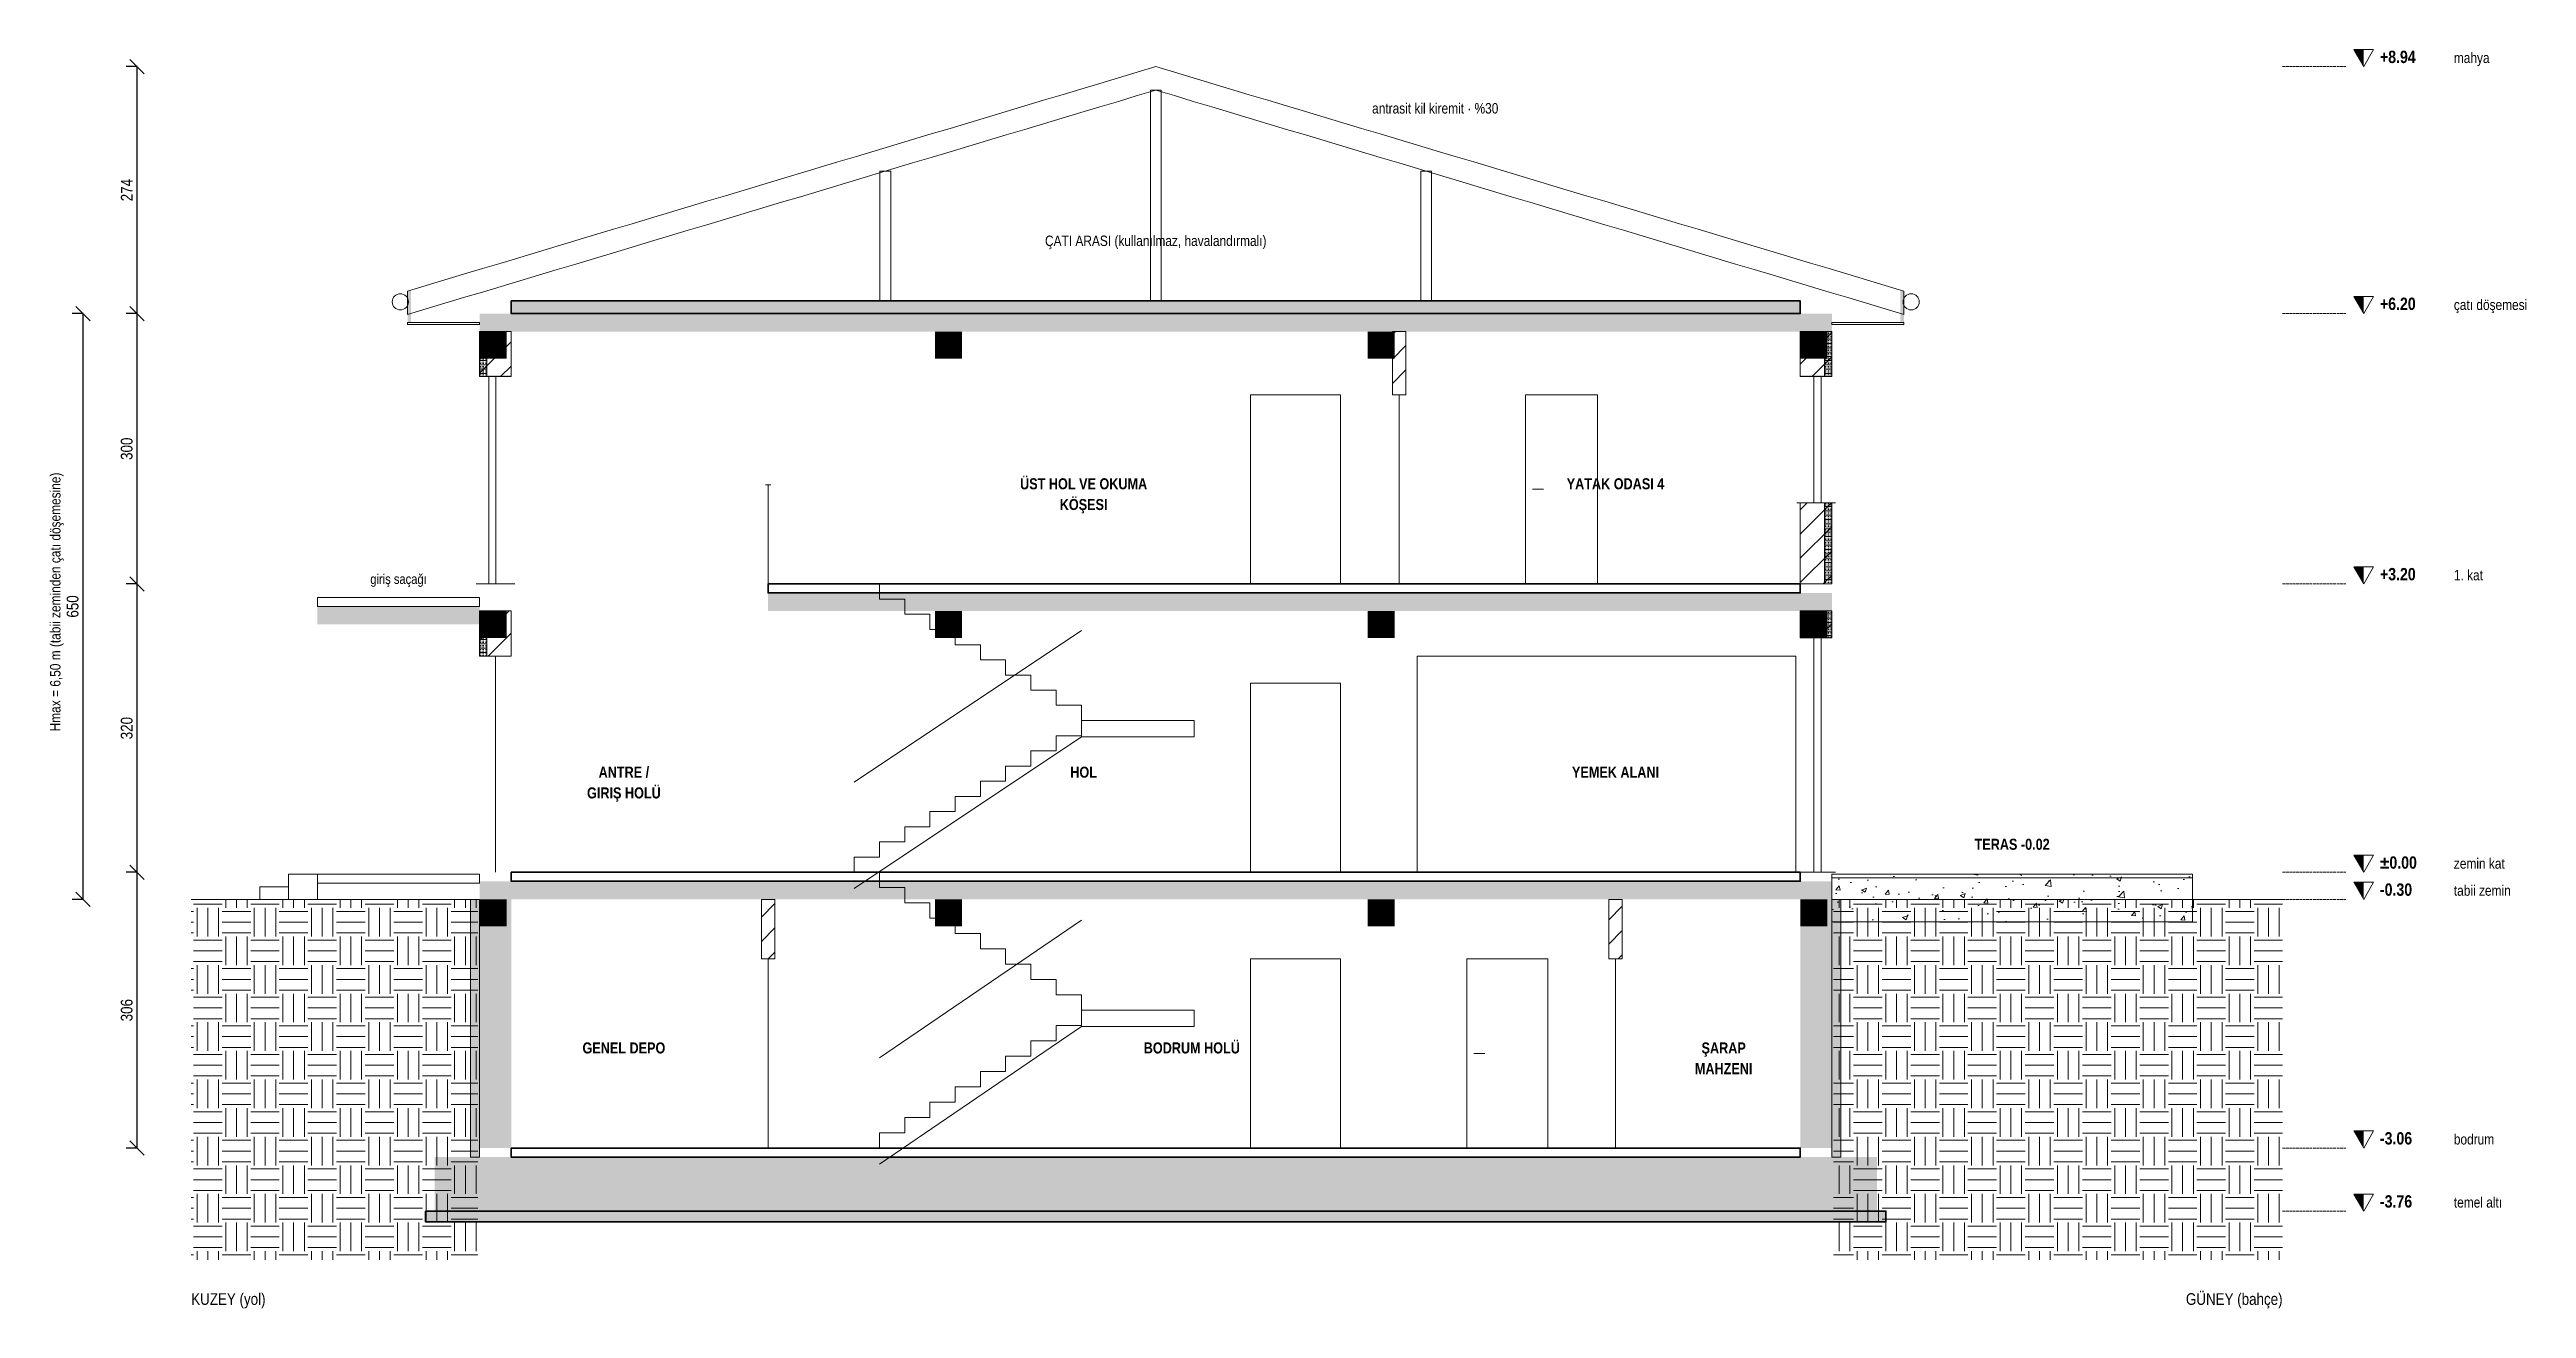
# Model space of a CAD drawing. Header units: centimetres. Extents: x -864 to 7399, y -55958 to -4337.
# Drawn here: x -477 to 2271, y -30484 to -29087 of the extents above; entities that cross this region are included whole.
import ezdxf
from ezdxf.enums import TextEntityAlignment as Align

# ---------------------------------------------------------------- set-up
doc = ezdxf.new("R2010")
doc.units = ezdxf.units.CM
doc.header["$LTSCALE"] = 0.25
doc.linetypes.add('ACAD_ISO02W100', pattern=[15, 12, -3])
for name, color, linetype, lineweight in [('M-CKAP-KIREMIT', 66, 'Continuous', 9), ('M-CKAP-KIREMIT-2', 66, 'Continuous', 9), ('M-CKAP-KIREMIT-T', 8, 'Continuous', 5), ('M-CTAS-AHSAP', 234, 'Continuous', 20), ('M-CVRE-ZEMIN', 45, 'Continuous', 18), ('M-CVRE-ZEMIN-T', 8, 'Continuous', 5), ('M-DUVA-GAZBETON', 64, 'Continuous', 20), ('M-DUVA-GAZBETON-T', 8, 'Continuous', 5), ('M-GOST-DISOLCU', 40, 'Continuous', 9), ('M-GOST-KESITKOT', 46, 'Continuous', 9), ('M-GOST-MAHALPOZ', 7, 'Continuous', 9), ('M-GOST-YAZI', 2, 'Continuous', 9), ('M-ISYA-TASYUNU-T', 8, 'Continuous', 5), ('M-KALD-TAS', 45, 'Continuous', 9), ('M-KALD-TAS-T', 8, 'Continuous', 5), ('M-KORK-CAM', 100, 'Continuous', 9), ('M-MERD-BETONARME-2', 6, 'Continuous', 9), ('M-PNKS-ALUMINYUM', 171, 'Continuous', 9), ('M-PNKS-ALUMINYUM-2', 171, 'Continuous', 9), ('M-TASI-BETONARME', 5, 'Continuous', 35), ('M-TASI-BETONARME-T', 250, 'Continuous', 5)]:
    doc.layers.add(name, color=color, linetype=linetype, lineweight=lineweight)
doc.styles.add('YAZI', font='arialn.ttf')
doc.styles.add('YAZI-KALIN', font='arialnb.ttf')
doc.dimstyles.new('MIMARI-1-100', dxfattribs={"dimscale": 10, "dimtxt": 1.296, "dimasz": 2.5, "dimexe": 1.2, "dimexo": 0, "dimgap": 0.5, "dimtad": 1, "dimdec": 0, "dimtxsty": 'YAZI', "dimtsz": 0.8, "dimcen": 2.5, "dimclrd": 256, "dimclre": 256, "dimclrt": 256, "dimazin": 3, "dimtfac": 1, "dimtmove": 0, "dimatfit": 3})

msp = doc.modelspace()

# ---------------------------------------------------------------- texts
at = {"layer": 'M-GOST-KESITKOT'}
for s, height, style, p in [('+8.94', 13.68, 'YAZI-KALIN', (2108, -29102)), ('mahya', 11.52, 'YAZI', (2190, -29102)), ('+6.20', 13.68, 'YAZI-KALIN', (2108, -29376)), ('çatı döşemesi', 11.52, 'YAZI', (2190, -29376)), ('+3.20', 13.68, 'YAZI-KALIN', (2108, -29676)), ('1. kat', 11.52, 'YAZI', (2190, -29676)), ('%%p0.00', 13.68, 'YAZI-KALIN', (2108, -29996)), ('zemin kat', 11.52, 'YAZI', (2190, -29996)), ('-0.30', 13.68, 'YAZI-KALIN', (2108, -30026)), ('tabii zemin', 11.52, 'YAZI', (2190, -30026)), ('-3.06', 13.68, 'YAZI-KALIN', (2108, -30302)), ('bodrum', 11.52, 'YAZI', (2190, -30302)), ('-3.76', 13.68, 'YAZI-KALIN', (2108, -30372)), ('temel altı', 11.52, 'YAZI', (2190, -30372))]:
    msp.add_text(s, height=height, dxfattribs=dict(at, style=style)).set_placement(p)
at = {"layer": 'M-GOST-KESITKOT', "style": 'YAZI'}
msp.add_text('Hmax = 6,50 m (tabii zeminden çatı döşemesine)', height=11.52, rotation=90, dxfattribs=at).set_placement((-465, -29700), align=Align.CENTER)
at = {"layer": 'M-GOST-MAHALPOZ', "style": 'YAZI-KALIN'}
for s, p in [('ÜST HOL VE OKUMA', (670, -29575)), ('YATAK ODASI 4', (1260, -29575)), ('KÖŞESI', (670, -29598)), ('ANTRE /', (160, -29895)), ('HOL', (670, -29895)), ('YEMEK ALANI', (1260, -29895)), ('GIRIŞ HOLÜ', (160, -29918)), ('GENEL DEPO', (160, -30201)), ('BODRUM HOLÜ', (790, -30201)), ('ŞARAP', (1380, -30201)), ('MAHZENI', (1380, -30224))]:
    msp.add_text(s, height=12.24, dxfattribs=at).set_placement(p, align=Align.CENTER)
at = {"layer": 'M-GOST-YAZI', "style": 'YAZI'}
for s, height, p in [('antrasit kil kiremit · %30', 11.52, (990, -29158)), ('KUZEY (yol)', 12.96, (-320, -30480))]:
    msp.add_text(s, height=height, dxfattribs=at).set_placement(p)
at = {"layer": 'M-GOST-YAZI'}
for s, height, style, p in [('ÇATI ARASI (kullanılmaz, havalandırmalı)', 11.52, 'YAZI', (750, -29305)), ('giriş saçağı', 10.8, 'YAZI', (-90, -29680)), ('TERAS -0.02', 12.24, 'YAZI-KALIN', (1700, -29975))]:
    msp.add_text(s, height=height, dxfattribs=dict(at, style=style)).set_placement(p, align=Align.CENTER)
at = {"layer": 'M-GOST-YAZI', "style": 'YAZI'}
msp.add_text('GÜNEY (bahçe)', height=12.96, dxfattribs=at).set_placement((2000, -30480), align=Align.RIGHT)

# ---------------------------------------------------------------- dimensions: what is measured, and where the dimension line sits
at = {"layer": 'M-GOST-DISOLCU'}
for base, p1, p2 in [((-380, -29380), (-380, -29380), (-380, -29106)), ((-440, -30030), (-440, -30030), (-440, -29380)), ((-380, -29680), (-380, -29680), (-380, -29380)), ((-380, -30000), (-380, -30000), (-380, -29680)), ((-380, -30306), (-380, -30306), (-380, -30000))]:
    msp.add_linear_dim(base=base, p1=p1, p2=p2, angle=90, dimstyle='MIMARI-1-100', dxfattribs=at).render()

# ---------------------------------------------------------------- hatches: boundary and pattern name
at = {"layer": 'M-CKAP-KIREMIT-T'}
h = msp.add_hatch(color=256, dxfattribs=at)
h.dxf.hatch_style = 1
h.paths.add_polyline_path([(-80, -29355), (-76, -29355), (-76, -29390), (-80, -29390)])
h = msp.add_hatch(color=256, dxfattribs=at)
h.dxf.hatch_style = 1
h.paths.add_polyline_path([(1576, -29355), (1580, -29355), (1580, -29390), (1576, -29390)])
at = {"layer": 'M-CVRE-ZEMIN-T'}
h = msp.add_hatch(dxfattribs=at)
h.set_pattern_fill('EARTH', scale=5)
h.paths.add_polyline_path([(-320, -30030), (-2, -30030), (-2, -30430), (-320, -30430)])
h = msp.add_hatch(dxfattribs=at)
h.set_pattern_fill('EARTH', scale=5)
h.paths.add_polyline_path([(1502, -30030), (2000, -30030), (2000, -30430), (1502, -30430)])
at = {"layer": 'M-DUVA-GAZBETON-T'}
h = msp.add_hatch(dxfattribs=at)
h.set_pattern_fill('ANSI31', scale=6)
h.paths.add_polyline_path([(0, -29400), (35, -29400), (35, -29450), (0, -29450)])
h = msp.add_hatch(dxfattribs=at)
h.set_pattern_fill('ANSI31', scale=6)
h.paths.add_polyline_path([(1012.5, -29400), (1027.5, -29400), (1027.5, -29470), (1012.5, -29470)])
h = msp.add_hatch(dxfattribs=at)
h.set_pattern_fill('ANSI31', scale=6)
h.paths.add_polyline_path([(1465, -29400), (1500, -29400), (1500, -29450), (1465, -29450)])
h = msp.add_hatch(dxfattribs=at)
h.set_pattern_fill('ANSI31', scale=6)
h.paths.add_polyline_path([(1465, -29590), (1500, -29590), (1500, -29680), (1465, -29680)])
h = msp.add_hatch(dxfattribs=at)
h.set_pattern_fill('ANSI31', scale=6)
h.paths.add_polyline_path([(0, -29710), (35, -29710), (35, -29760), (0, -29760)])
h = msp.add_hatch(dxfattribs=at)
h.set_pattern_fill('ANSI31', scale=6)
h.paths.add_polyline_path([(1465, -29710), (1500, -29710), (1500, -29740), (1465, -29740)])
h = msp.add_hatch(color=256, dxfattribs=at)
h.dxf.hatch_style = 1
h.paths.add_polyline_path([(0, -30030), (35, -30030), (35, -30306), (0, -30306)])
h = msp.add_hatch(dxfattribs=at)
h.set_pattern_fill('ANSI31', scale=6)
h.paths.add_polyline_path([(312.5, -30030), (327.5, -30030), (327.5, -30096), (312.5, -30096)])
h = msp.add_hatch(dxfattribs=at)
h.set_pattern_fill('ANSI31', scale=6)
h.paths.add_polyline_path([(1252.5, -30030), (1267.5, -30030), (1267.5, -30096), (1252.5, -30096)])
h = msp.add_hatch(color=256, dxfattribs=at)
h.dxf.hatch_style = 1
h.paths.add_polyline_path([(1465, -30030), (1500, -30030), (1500, -30306), (1465, -30306)])
at = {"layer": 'M-GOST-KESITKOT'}
h = msp.add_hatch(color=256, dxfattribs=at)
h.dxf.hatch_style = 1
h.paths.add_polyline_path([(2079, -29087), (2090, -29087), (2090, -29106)])
h = msp.add_hatch(color=256, dxfattribs=at)
h.dxf.hatch_style = 1
h.paths.add_polyline_path([(2079, -29361), (2090, -29361), (2090, -29380)])
h = msp.add_hatch(color=256, dxfattribs=at)
h.dxf.hatch_style = 1
h.paths.add_polyline_path([(2079, -29661), (2090, -29661), (2090, -29680)])
h = msp.add_hatch(color=256, dxfattribs=at)
h.dxf.hatch_style = 1
h.paths.add_polyline_path([(2079, -29981), (2090, -29981), (2090, -30000)])
h = msp.add_hatch(color=256, dxfattribs=at)
h.dxf.hatch_style = 1
h.paths.add_polyline_path([(2079, -30011), (2090, -30011), (2090, -30030)])
h = msp.add_hatch(color=256, dxfattribs=at)
h.dxf.hatch_style = 1
h.paths.add_polyline_path([(2079, -30287), (2090, -30287), (2090, -30306)])
h = msp.add_hatch(color=256, dxfattribs=at)
h.dxf.hatch_style = 1
h.paths.add_polyline_path([(2079, -30357), (2090, -30357), (2090, -30376)])
at = {"layer": 'M-ISYA-TASYUNU-T'}
h = msp.add_hatch(dxfattribs=at)
h.set_pattern_fill('INSUL', scale=0.5)
h.paths.add_polyline_path([(35, -29366), (1465, -29366), (1465, -29380), (35, -29380)])
h = msp.add_hatch(dxfattribs=at)
h.set_pattern_fill('INSUL', scale=0.5)
h.paths.add_polyline_path([(0, -29400), (8, -29400), (8, -29450), (0, -29450)])
h = msp.add_hatch(dxfattribs=at)
h.set_pattern_fill('INSUL', scale=0.5)
h.paths.add_polyline_path([(1492, -29400), (1500, -29400), (1500, -29450), (1492, -29450)])
h = msp.add_hatch(dxfattribs=at)
h.set_pattern_fill('INSUL', scale=0.5)
h.paths.add_polyline_path([(1492, -29590), (1500, -29590), (1500, -29680), (1492, -29680)])
h = msp.add_hatch(dxfattribs=at)
h.set_pattern_fill('INSUL', scale=0.5)
h.paths.add_polyline_path([(0, -29710), (8, -29710), (8, -29760), (0, -29760)])
h = msp.add_hatch(dxfattribs=at)
h.set_pattern_fill('INSUL', scale=0.5)
h.paths.add_polyline_path([(1492, -29710), (1500, -29710), (1500, -29740), (1492, -29740)])
h = msp.add_hatch(dxfattribs=at)
h.set_pattern_fill('INSUL', scale=0.5)
h.paths.add_polyline_path([(-10, -30030), (0, -30030), (0, -30316), (-10, -30316)])
h = msp.add_hatch(dxfattribs=at)
h.set_pattern_fill('INSUL', scale=0.5)
h.paths.add_polyline_path([(1500, -30030), (1510, -30030), (1510, -30316), (1500, -30316)])
at = {"layer": 'M-KALD-TAS-T'}
h = msp.add_hatch(color=256, dxfattribs=at)
h.dxf.hatch_style = 1
h.paths.add_polyline_path([(-180, -29705), (0, -29705), (0, -29725), (-180, -29725)])
at = {"layer": 'M-PNKS-ALUMINYUM'}
h = msp.add_hatch(color=256, dxfattribs=at)
h.dxf.hatch_style = 1
h.paths.add_polyline_path([(0, -29448), (35, -29448), (35, -29450), (0, -29450)])
h = msp.add_hatch(color=256, dxfattribs=at)
h.dxf.hatch_style = 1
h.paths.add_polyline_path([(1465, -29448), (1500, -29448), (1500, -29450), (1465, -29450)])
h = msp.add_hatch(color=256, dxfattribs=at)
h.dxf.hatch_style = 1
h.paths.add_polyline_path([(1465, -29738), (1500, -29738), (1500, -29740), (1465, -29740)])
at = {"layer": 'M-TASI-BETONARME-T'}
h = msp.add_hatch(color=256, dxfattribs=at)
h.dxf.hatch_style = 1
h.paths.add_polyline_path([(0, -29380), (1500, -29380), (1500, -29400), (0, -29400)])
h = msp.add_hatch(color=256, dxfattribs=at)
h.dxf.hatch_style = 1
h.paths.add_polyline_path([(0, -29400), (30, -29400), (30, -29430), (0, -29430)])
h = msp.add_hatch(color=256, dxfattribs=at)
h.dxf.hatch_style = 1
h.paths.add_polyline_path([(505, -29400), (535, -29400), (535, -29430), (505, -29430)])
h = msp.add_hatch(color=256, dxfattribs=at)
h.dxf.hatch_style = 1
h.paths.add_polyline_path([(985, -29400), (1015, -29400), (1015, -29430), (985, -29430)])
h = msp.add_hatch(color=256, dxfattribs=at)
h.dxf.hatch_style = 1
h.paths.add_polyline_path([(1465, -29400), (1495, -29400), (1495, -29430), (1465, -29430)])
h = msp.add_hatch(color=256, dxfattribs=at)
h.dxf.hatch_style = 1
h.paths.add_polyline_path([(320, -29690), (1500, -29690), (1500, -29710), (320, -29710)])
h = msp.add_hatch(color=256, dxfattribs=at)
h.dxf.hatch_style = 1
h.paths.add_polyline_path([(0, -29710), (30, -29710), (30, -29740), (0, -29740)])
h = msp.add_hatch(color=256, dxfattribs=at)
h.dxf.hatch_style = 1
h.paths.add_polyline_path([(505, -29710), (535, -29710), (535, -29740), (505, -29740)])
h = msp.add_hatch(color=256, dxfattribs=at)
h.dxf.hatch_style = 1
h.paths.add_polyline_path([(985, -29710), (1015, -29710), (1015, -29740), (985, -29740)])
h = msp.add_hatch(color=256, dxfattribs=at)
h.dxf.hatch_style = 1
h.paths.add_polyline_path([(1465, -29710), (1495, -29710), (1495, -29740), (1465, -29740)])
h = msp.add_hatch(dxfattribs=at)
h.set_pattern_fill('AR-CONC', scale=0.3)
h.paths.add_polyline_path([(1500, -30002), (1900, -30002), (1900, -30055), (1500, -30055)])
h = msp.add_hatch(color=256, dxfattribs=at)
h.dxf.hatch_style = 1
h.paths.add_polyline_path([(0, -30010), (1500, -30010), (1500, -30030), (0, -30030)])
h = msp.add_hatch(color=256, dxfattribs=at)
h.dxf.hatch_style = 1
h.paths.add_polyline_path([(0, -30030), (30, -30030), (30, -30060), (0, -30060)])
h = msp.add_hatch(color=256, dxfattribs=at)
h.dxf.hatch_style = 1
h.paths.add_polyline_path([(505, -30030), (535, -30030), (535, -30060), (505, -30060)])
h = msp.add_hatch(color=256, dxfattribs=at)
h.dxf.hatch_style = 1
h.paths.add_polyline_path([(985, -30030), (1015, -30030), (1015, -30060), (985, -30060)])
h = msp.add_hatch(color=256, dxfattribs=at)
h.dxf.hatch_style = 1
h.paths.add_polyline_path([(1465, -30030), (1495, -30030), (1495, -30060), (1465, -30060)])
h = msp.add_hatch(color=256, dxfattribs=at)
h.dxf.hatch_style = 1
h.paths.add_polyline_path([(-50, -30316), (1550, -30316), (1550, -30376), (-50, -30376)])
h = msp.add_hatch(dxfattribs=at)
h.set_pattern_fill('AR-CONC', scale=0.3)
h.paths.add_polyline_path([(-60, -30376), (1560, -30376), (1560, -30388), (-60, -30388)])

# ---------------------------------------------------------------- linework, layer by layer
at = {"layer": 'M-CKAP-KIREMIT'}
for points in [[(-80, -29390), (0, -29390), (0, -29392), (-80, -29392)], [(1500, -29390), (1580, -29390), (1580, -29392), (1500, -29392)]]:
    msp.add_lwpolyline(points, close=True, dxfattribs=at)
for centre in [(-88, -29367), (1588, -29367)]:
    msp.add_circle(centre, 9, dxfattribs=at)
at = {"layer": 'M-CKAP-KIREMIT-2'}
msp.add_lwpolyline([(-80, -29355), (-59.2, -29348.8), (-38.5, -29342.5), (-17.8, -29336.3), (3, -29330.1), (23.8, -29323.9), (44.5, -29317.7), (65.3, -29311.4), (86, -29305.2), (106.7, -29299), (127.5, -29292.8), (148.3, -29286.5), (169, -29280.3), (189.7, -29274.1), (210.5, -29267.8), (231.2, -29261.6), (252, -29255.4), (272.8, -29249.2), (293.5, -29243), (314.2, -29236.7), (335, -29230.5), (355.8, -29224.3), (376.5, -29218), (397.2, -29211.8), (418, -29205.6), (438.8, -29199.4), (459.5, -29193.2), (480.3, -29186.9), (501, -29180.7), (521.8, -29174.5), (542.5, -29168.2), (563.2, -29162), (584, -29155.8), (604.8, -29149.6), (625.5, -29143.3), (646.2, -29137.1), (667, -29130.9), (687.8, -29124.7), (708.5, -29118.5), (729.3, -29112.2), (750, -29106), (770.7, -29112.2), (791.5, -29118.5), (812.3, -29124.7), (833, -29130.9), (853.8, -29137.1), (874.5, -29143.3), (895.2, -29149.6), (916, -29155.8), (936.8, -29162), (957.5, -29168.2), (978.2, -29174.5), (999, -29180.7), (1019.8, -29186.9), (1040.5, -29193.2), (1061.2, -29199.4), (1082, -29205.6), (1102.8, -29211.8), (1123.5, -29218), (1144.2, -29224.3), (1165, -29230.5), (1185.8, -29236.7), (1206.5, -29243), (1227.3, -29249.2), (1248, -29255.4), (1268.8, -29261.6), (1289.5, -29267.8), (1310.2, -29274.1), (1331, -29280.3), (1351.8, -29286.5), (1372.5, -29292.8), (1393.3, -29299), (1414, -29305.2), (1434.8, -29311.4), (1455.5, -29317.7), (1476.2, -29323.9), (1497, -29330.1), (1517.8, -29336.3), (1538.5, -29342.5), (1559.2, -29348.8), (1580, -29355), (1580, -29381), (1559.2, -29374.8), (1538.5, -29368.5), (1517.8, -29362.3), (1497, -29356.1), (1476.2, -29349.9), (1455.5, -29343.7), (1434.8, -29337.4), (1414, -29331.2), (1393.3, -29325), (1372.5, -29318.8), (1351.8, -29312.5), (1331, -29306.3), (1310.2, -29300.1), (1289.5, -29293.8), (1268.8, -29287.6), (1248, -29281.4), (1227.3, -29275.2), (1206.5, -29269), (1185.8, -29262.7), (1165, -29256.5), (1144.2, -29250.3), (1123.5, -29244), (1102.8, -29237.8), (1082, -29231.6), (1061.2, -29225.4), (1040.5, -29219.2), (1019.8, -29212.9), (999, -29206.7), (978.2, -29200.5), (957.5, -29194.2), (936.8, -29188), (916, -29181.8), (895.2, -29175.6), (874.5, -29169.3), (853.8, -29163.1), (833, -29156.9), (812.3, -29150.7), (791.5, -29144.5), (770.7, -29138.2), (750, -29132), (729.3, -29138.2), (708.5, -29144.5), (687.8, -29150.7), (667, -29156.9), (646.2, -29163.1), (625.5, -29169.3), (604.8, -29175.6), (584, -29181.8), (563.2, -29188), (542.5, -29194.2), (521.8, -29200.5), (501, -29206.7), (480.3, -29212.9), (459.5, -29219.2), (438.8, -29225.4), (418, -29231.6), (397.2, -29237.8), (376.5, -29244), (355.8, -29250.3), (335, -29256.5), (314.2, -29262.7), (293.5, -29269), (272.8, -29275.2), (252, -29281.4), (231.2, -29287.6), (210.5, -29293.8), (189.7, -29300.1), (169, -29306.3), (148.3, -29312.5), (127.5, -29318.8), (106.7, -29325), (86, -29331.2), (65.3, -29337.4), (44.5, -29343.7), (23.8, -29349.9), (3, -29356.1), (-17.8, -29362.3), (-38.5, -29368.5), (-59.2, -29374.8), (-80, -29381)], close=True, dxfattribs=at)
msp.add_lwpolyline([(-80, -29355), (-59.2, -29348.8), (-38.5, -29342.5), (-17.8, -29336.3), (3, -29330.1), (23.8, -29323.9), (44.5, -29317.7), (65.3, -29311.4), (86, -29305.2), (106.7, -29299), (127.5, -29292.8), (148.3, -29286.5), (169, -29280.3), (189.7, -29274.1), (210.5, -29267.8), (231.2, -29261.6), (252, -29255.4), (272.8, -29249.2), (293.5, -29243), (314.2, -29236.7), (335, -29230.5), (355.8, -29224.3), (376.5, -29218), (397.2, -29211.8), (418, -29205.6), (438.8, -29199.4), (459.5, -29193.2), (480.3, -29186.9), (501, -29180.7), (521.8, -29174.5), (542.5, -29168.2), (563.2, -29162), (584, -29155.8), (604.8, -29149.6), (625.5, -29143.3), (646.2, -29137.1), (667, -29130.9), (687.8, -29124.7), (708.5, -29118.5), (729.3, -29112.2), (750, -29106), (770.7, -29112.2), (791.5, -29118.5), (812.3, -29124.7), (833, -29130.9), (853.8, -29137.1), (874.5, -29143.3), (895.2, -29149.6), (916, -29155.8), (936.8, -29162), (957.5, -29168.2), (978.2, -29174.5), (999, -29180.7), (1019.8, -29186.9), (1040.5, -29193.2), (1061.2, -29199.4), (1082, -29205.6), (1102.8, -29211.8), (1123.5, -29218), (1144.2, -29224.3), (1165, -29230.5), (1185.8, -29236.7), (1206.5, -29243), (1227.3, -29249.2), (1248, -29255.4), (1268.8, -29261.6), (1289.5, -29267.8), (1310.2, -29274.1), (1331, -29280.3), (1351.8, -29286.5), (1372.5, -29292.8), (1393.3, -29299), (1414, -29305.2), (1434.8, -29311.4), (1455.5, -29317.7), (1476.2, -29323.9), (1497, -29330.1), (1517.8, -29336.3), (1538.5, -29342.5), (1559.2, -29348.8), (1580, -29355)], dxfattribs=at)
at = {"layer": 'M-CTAS-AHSAP'}
for points in [[(744, -29132), (756, -29132), (756, -29366), (744, -29366)], [(444, -29222), (456, -29222), (456, -29366), (444, -29366)], [(1044, -29222), (1056, -29222), (1056, -29366), (1044, -29366)]]:
    msp.add_lwpolyline(points, close=True, dxfattribs=at)
at = {"layer": 'M-CVRE-ZEMIN'}
for p, q in [((-320, -30030), (0, -30030)), ((1500, -30030), (2000, -30030))]:
    msp.add_line(p, q, dxfattribs=at)
at = {"layer": 'M-DUVA-GAZBETON'}
msp.add_line((317, -29570), (323, -29570), dxfattribs=at)
for points in [[(0, -29400), (35, -29400), (35, -29450), (0, -29450)], [(0, -29400), (8, -29400), (8, -29450), (0, -29450)], [(1012.5, -29400), (1027.5, -29400), (1027.5, -29470), (1012.5, -29470)], [(1465, -29400), (1500, -29400), (1500, -29450), (1465, -29450)], [(1492, -29400), (1500, -29400), (1500, -29450), (1492, -29450)], [(1465, -29590), (1500, -29590), (1500, -29680), (1465, -29680)], [(1492, -29590), (1500, -29590), (1500, -29680), (1492, -29680)], [(0, -29710), (35, -29710), (35, -29760), (0, -29760)], [(0, -29710), (8, -29710), (8, -29760), (0, -29760)], [(1465, -29710), (1500, -29710), (1500, -29740), (1465, -29740)], [(1492, -29710), (1500, -29710), (1500, -29740), (1492, -29740)], [(-10, -30030), (0, -30030), (0, -30316), (-10, -30316)], [(312.5, -30030), (327.5, -30030), (327.5, -30096), (312.5, -30096)], [(1252.5, -30030), (1267.5, -30030), (1267.5, -30096), (1252.5, -30096)], [(1500, -30030), (1510, -30030), (1510, -30316), (1500, -30316)]]:
    msp.add_lwpolyline(points, close=True, dxfattribs=at)
at = {"layer": 'M-GOST-KESITKOT', "linetype": 'ACAD_ISO02W100'}
for p, q in [((2000, -29106), (2070, -29106)), ((2000, -29380), (2070, -29380)), ((2000, -29680), (2070, -29680)), ((2000, -30000), (2070, -30000)), ((2000, -30030), (2070, -30030)), ((2000, -30306), (2070, -30306)), ((2000, -30376), (2070, -30376))]:
    msp.add_line(p, q, dxfattribs=at)
at = {"layer": 'M-GOST-KESITKOT'}
for points in [[(2079, -29087), (2101, -29087), (2090, -29106)], [(2079, -29361), (2101, -29361), (2090, -29380)], [(2079, -29661), (2101, -29661), (2090, -29680)], [(2079, -29981), (2101, -29981), (2090, -30000)], [(2079, -30011), (2101, -30011), (2090, -30030)], [(2079, -30287), (2101, -30287), (2090, -30306)], [(2079, -30357), (2101, -30357), (2090, -30376)]]:
    msp.add_lwpolyline(points, close=True, dxfattribs=at)
at = {"layer": 'M-KALD-TAS'}
for points in [[(-180, -29695), (0, -29695), (0, -29705), (-180, -29705)], [(-212, -30002), (-180, -30002), (-180, -30030), (-212, -30030)], [(-180, -30002), (0, -30002), (0, -30012), (-180, -30012)], [(1500, -30002), (1900, -30002), (1900, -30055), (1500, -30055)], [(1500, -30002), (1900, -30002), (1900, -30006), (1500, -30006)], [(-244, -30016), (-212, -30016), (-212, -30030), (-244, -30030)]]:
    msp.add_lwpolyline(points, close=True, dxfattribs=at)
at = {"layer": 'M-KORK-CAM'}
for p, q in [((320, -29680), (320, -29570)), ((415.5, -29900), (667.5, -29731.6)), ((443.5, -30206), (667.5, -30053))]:
    msp.add_line(p, q, dxfattribs=at)
at = {"layer": 'M-MERD-BETONARME-2'}
for p, q in [((415.5, -30018), (667.5, -29849.6)), ((443.5, -30324), (667.5, -30171))]:
    msp.add_line(p, q, dxfattribs=at)
for points in [[(667.5, -29831.6), (667.5, -29814.7), (639.5, -29814.7), (639.5, -29797.9), (611.5, -29797.9), (611.5, -29781.1), (583.5, -29781.1), (583.5, -29764.2), (555.5, -29764.2), (555.5, -29747.4), (527.5, -29747.4), (527.5, -29730.5), (499.5, -29730.5), (499.5, -29713.7), (471.5, -29713.7), (471.5, -29696.8), (443.5, -29696.8), (443.5, -29680), (443.5, -29680)], [(415.5, -30000), (415.5, -29983.2), (443.5, -29983.2), (443.5, -29966.3), (471.5, -29966.3), (471.5, -29949.5), (499.5, -29949.5), (499.5, -29932.6), (527.5, -29932.6), (527.5, -29915.8), (555.5, -29915.8), (555.5, -29898.9), (583.5, -29898.9), (583.5, -29882.1), (611.5, -29882.1), (611.5, -29865.3), (639.5, -29865.3), (639.5, -29848.4), (667.5, -29848.4), (667.5, -29831.6), (667.5, -29831.6), (792.5, -29831.6)], [(667.5, -30153), (667.5, -30136), (639.5, -30136), (639.5, -30119), (611.5, -30119), (611.5, -30102), (583.5, -30102), (583.5, -30085), (555.5, -30085), (555.5, -30068), (527.5, -30068), (527.5, -30051), (499.5, -30051), (499.5, -30034), (471.5, -30034), (471.5, -30017), (443.5, -30017), (443.5, -30000), (443.5, -30000)], [(443.5, -30306), (443.5, -30289), (471.5, -30289), (471.5, -30272), (499.5, -30272), (499.5, -30255), (527.5, -30255), (527.5, -30238), (555.5, -30238), (555.5, -30221), (583.5, -30221), (583.5, -30204), (611.5, -30204), (611.5, -30187), (639.5, -30187), (639.5, -30170), (667.5, -30170), (667.5, -30153), (667.5, -30153), (792.5, -30153)]]:
    msp.add_lwpolyline(points, dxfattribs=at)
for points in [[(667.5, -29831.6), (792.5, -29831.6), (792.5, -29849.6), (667.5, -29849.6)], [(667.5, -30153), (792.5, -30153), (792.5, -30171), (667.5, -30171)]]:
    msp.add_lwpolyline(points, close=True, dxfattribs=at)
at = {"layer": 'M-PNKS-ALUMINYUM'}
for p, q in [((1020, -29680), (1020, -29470)), ((1461, -29590), (1504, -29590)), ((-4, -29680), (39, -29680)), ((17.5, -30000), (17.5, -29760)), ((1461, -30000), (1504, -30000)), ((320, -30306), (320, -30096)), ((1260, -30306), (1260, -30096))]:
    msp.add_line(p, q, dxfattribs=at)
for points in [[(10, -29450), (18, -29450), (18, -29680), (10, -29680)], [(1480, -29450), (1488, -29450), (1488, -29590), (1480, -29590)], [(1480, -29740), (1488, -29740), (1488, -30000), (1480, -30000)]]:
    msp.add_lwpolyline(points, close=True, dxfattribs=at)
at = {"layer": 'M-PNKS-ALUMINYUM-2'}
for p, q in [((1168, -29575), (1180, -29575)), ((1103, -30201), (1115, -30201))]:
    msp.add_line(p, q, dxfattribs=at)
for points in [[(855, -29470), (955, -29470), (955, -29680), (855, -29680)], [(1160, -29470), (1240, -29470), (1240, -29680), (1160, -29680)], [(1040, -29760), (1460, -29760), (1460, -30000), (1040, -30000)], [(855, -29790), (955, -29790), (955, -30000), (855, -30000)], [(855, -30096), (955, -30096), (955, -30306), (855, -30306)], [(1095, -30096), (1185, -30096), (1185, -30306), (1095, -30306)]]:
    msp.add_lwpolyline(points, close=True, dxfattribs=at)
at = {"layer": 'M-TASI-BETONARME'}
for points in [[(35, -29366), (1465, -29366), (1465, -29380), (35, -29380)], [(320, -29680), (1465, -29680), (1465, -29690), (320, -29690)], [(35, -30000), (1465, -30000), (1465, -30010), (35, -30010)], [(35, -30306), (1465, -30306), (1465, -30316), (35, -30316)], [(-60, -30376), (1560, -30376), (1560, -30388), (-60, -30388)]]:
    msp.add_lwpolyline(points, close=True, dxfattribs=at)

msp.set_redraw_order([(e.dxf.handle, doc.entitydb.next_handle()) for e in msp.query("TEXT MTEXT ATTDEF DIMENSION ARC_DIMENSION")])  # texts and dimensions are drawn at this point

doc.saveas('drawing.dxf')
